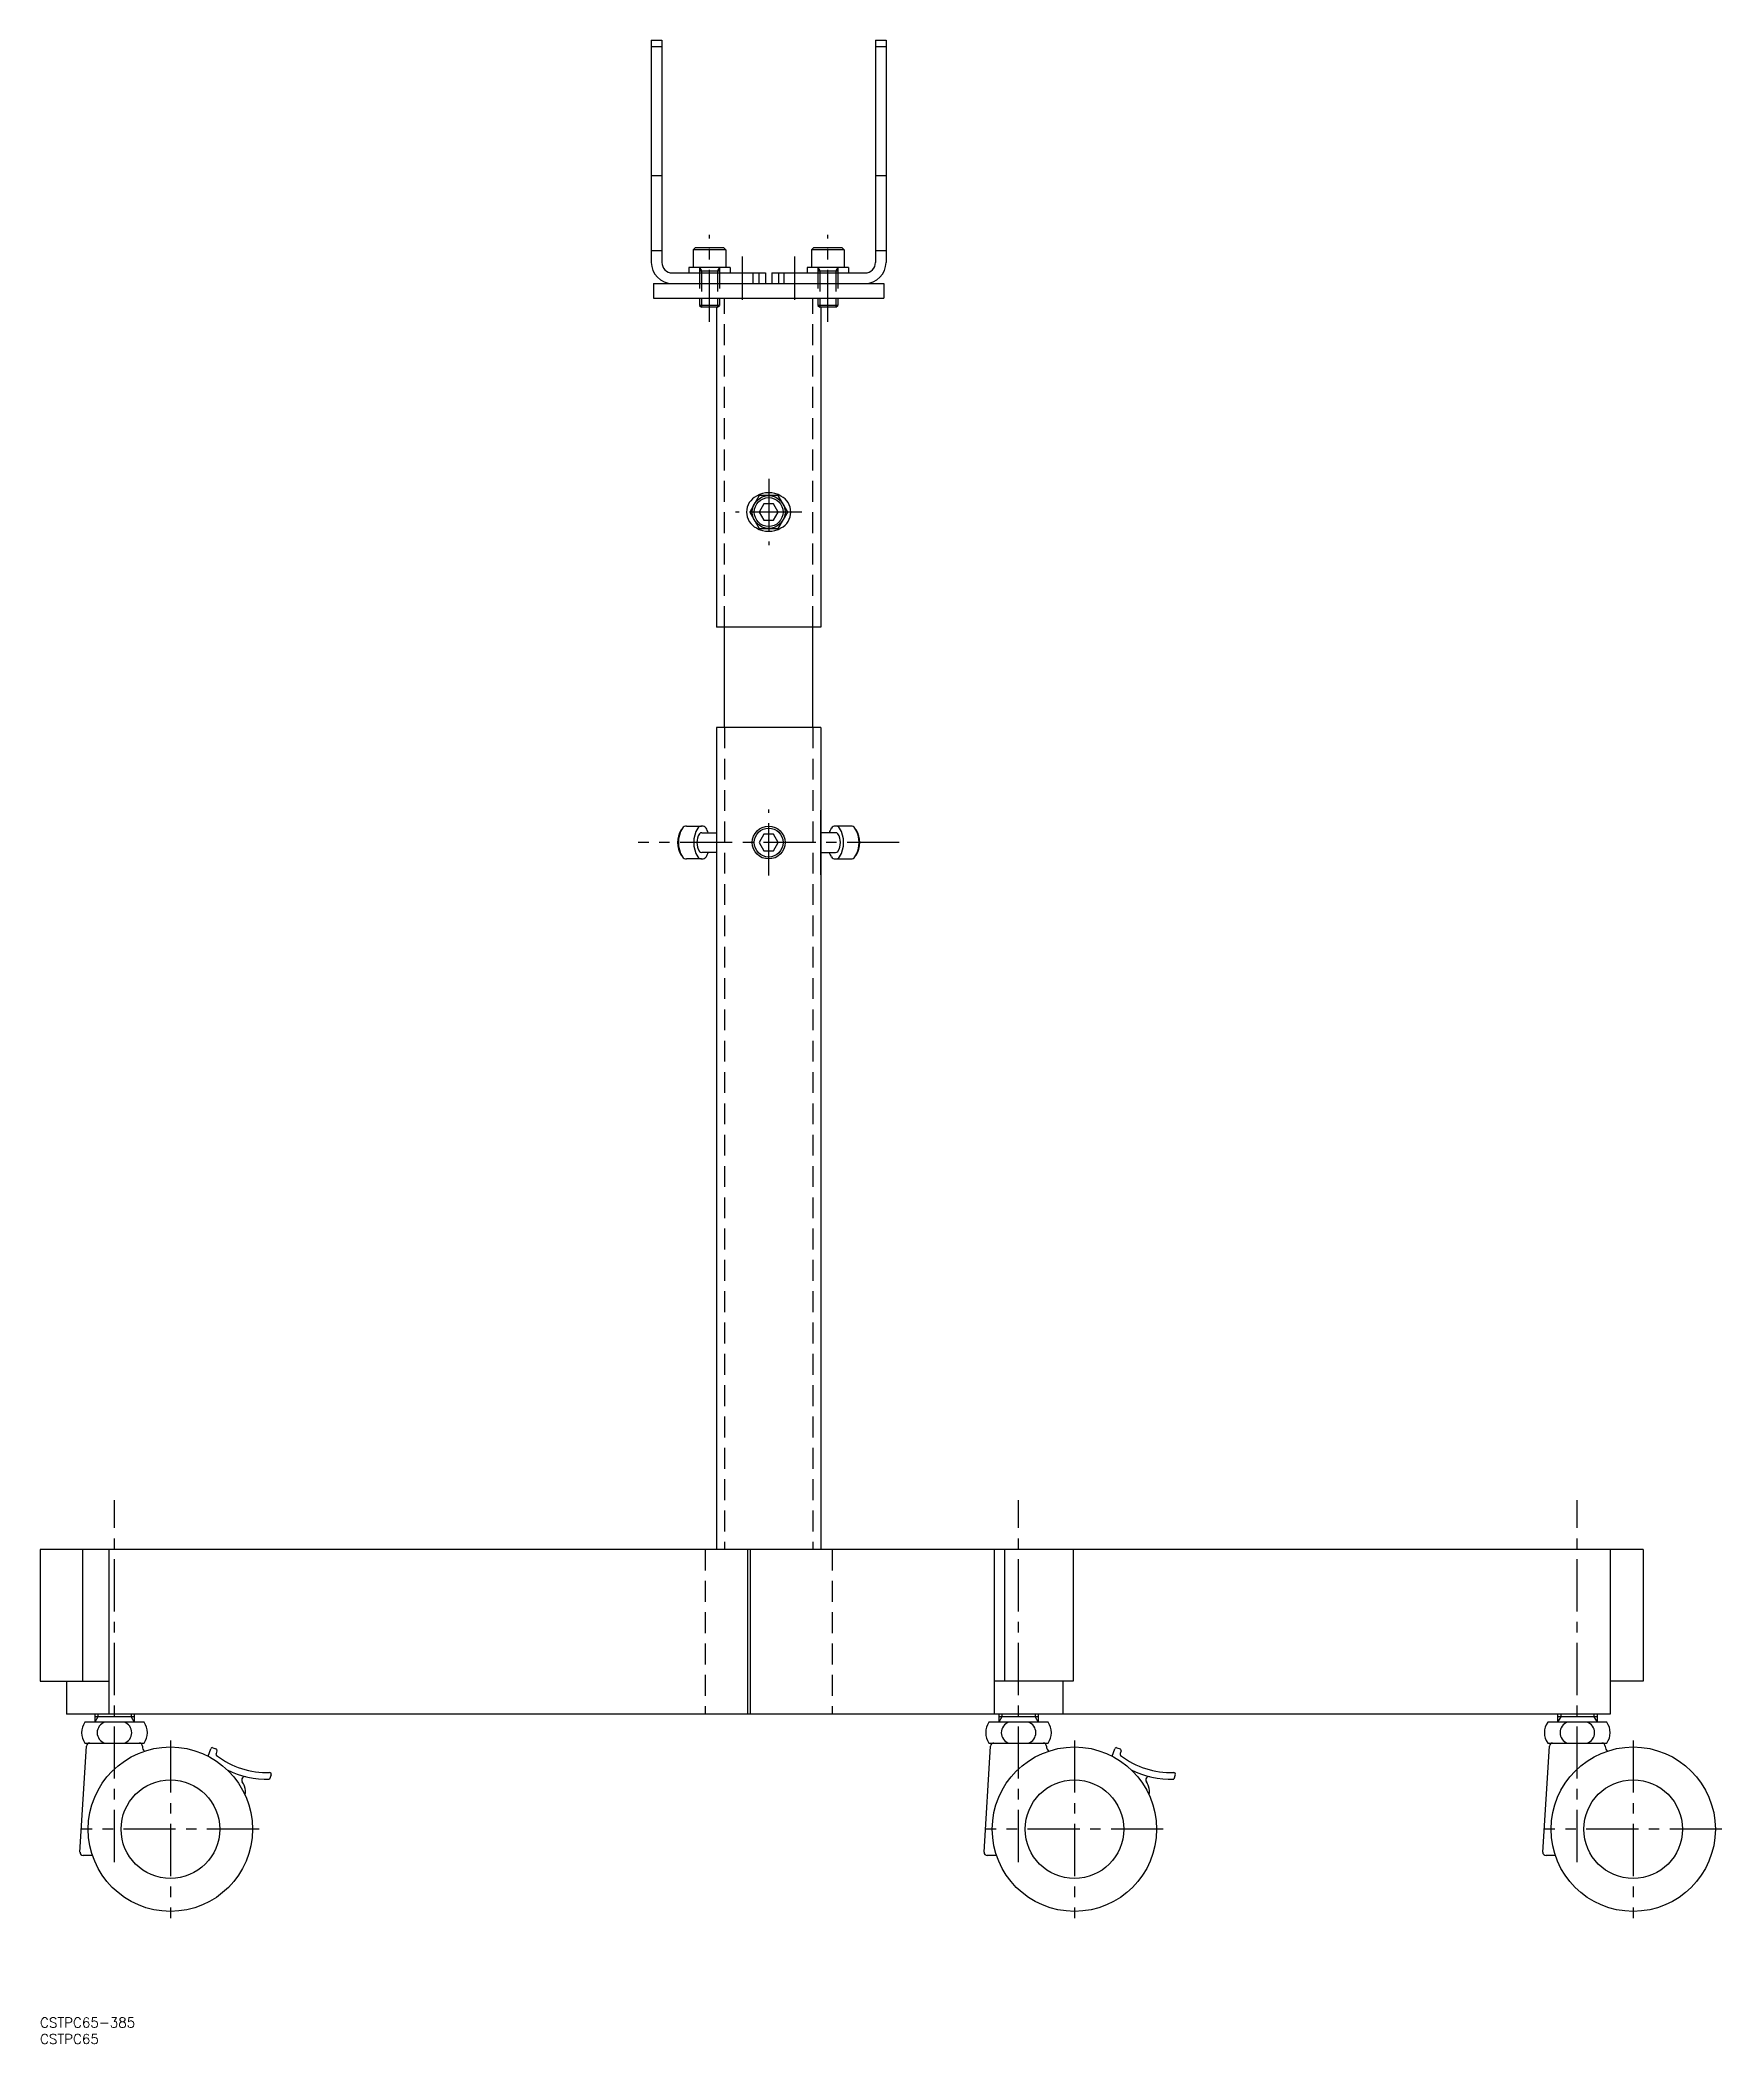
# Model space of a CAD drawing. Extents: x 0 to 1209, y -8 to 1187.
# Drawn here: x 0 to 512, y -8 to 601 of the extents above; entities that cross this region are included whole.
import ezdxf

# ---------------------------------------------------------------- set-up
doc = ezdxf.new("R2010")
doc.units = 0
doc.header["$LTSCALE"] = 0.5
doc.linetypes.add('CENTER', pattern=[50.8, 31.75, -6.35, 6.35, -6.35])
doc.linetypes.add('DASHED', pattern=[19.05, 12.7, -6.35])
doc.layers.get('0').update_dxf_attribs({"linetype": 'CONTINUOUS'})
doc.layers.add('CENTER', color=1, linetype='CENTER')
doc.styles.get("Standard").update_dxf_attribs({"font": 'txt.shx', "height": 10, "bigfont": 'bigfont.shx'})

# ---------------------------------------------------------------- blocks, each defined once
blk = doc.blocks.new('*U91')
at = {"color": 7, "linetype": 'CONTINUOUS'}
blk.add_text('CSTPC65-385', height=3, dxfattribs=at).set_placement((0, -2.98))
blk = doc.blocks.new('*U92')
at = {"color": 7, "linetype": 'CONTINUOUS'}
blk.add_text('CSTPC65', height=3, dxfattribs=at).set_placement((0, -7.98))

msp = doc.modelspace()

# ---------------------------------------------------------------- linework, layer by layer
at = {"color": 7, "linetype": 'CONTINUOUS'}
for p, q in [((185.96, 601.31), (185.96, 533.71)), ((185.96, 601.31), (189.16, 601.31)), ((185.96, 599.31), (189.16, 599.31)), ((189.16, 601.31), (189.16, 533.71)), ((254.16, 601.31), (254.16, 533.71)), ((254.16, 601.31), (257.36, 601.31)), ((254.16, 599.31), (257.36, 599.31)), ((257.36, 601.31), (257.36, 533.71)), ((185.96, 560.11), (189.16, 560.11)), ((254.16, 560.11), (257.36, 560.11)), ((185.96, 537.31), (189.16, 537.31)), ((199.26, 538.11), (198.66, 537.51)), ((198.66, 537.51), (198.66, 532.11)), ((208.66, 537.51), (198.66, 537.51)), ((208.06, 538.11), (199.26, 538.11)), ((208.06, 538.11), (208.66, 537.51)), ((208.66, 537.51), (208.66, 532.11)), ((235.26, 538.11), (234.66, 537.51)), ((234.66, 537.51), (234.66, 532.11)), ((244.66, 537.51), (234.66, 537.51)), ((244.06, 538.11), (235.26, 538.11)), ((244.06, 538.11), (244.66, 537.51)), ((244.66, 537.51), (244.66, 532.11)), ((254.16, 537.31), (257.36, 537.31)), ((192.36, 530.51), (220.66, 530.51)), ((209.91, 532.11), (197.41, 532.11)), ((197.41, 532.11), (197.41, 530.51)), ((209.91, 532.11), (209.91, 530.51)), ((218.66, 530.51), (218.66, 527.31)), ((220.66, 530.51), (220.66, 527.31)), ((222.66, 530.51), (250.96, 530.51)), ((222.66, 530.51), (222.66, 527.31)), ((224.66, 530.51), (224.66, 527.31)), ((245.91, 532.11), (233.41, 532.11)), ((233.41, 532.11), (233.41, 530.51)), ((245.91, 532.11), (245.91, 530.51)), ((186.66, 527.31), (256.66, 527.31)), ((186.66, 527.31), (186.66, 522.81)), ((256.66, 527.31), (256.66, 522.81)), ((186.66, 522.81), (256.66, 522.81)), ((200.66, 522.81), (200.66, 520.65)), ((200.66, 522.81), (200.66, 520.65)), ((206.66, 520.65), (200.66, 520.65)), ((200.66, 520.65), (201.21, 520.11)), ((206.66, 520.65), (200.66, 520.65)), ((200.66, 520.65), (201.21, 520.11)), ((206.12, 520.11), (201.21, 520.11)), ((206.12, 520.11), (201.21, 520.11)), ((205.76, 520.11), (205.76, 422.81)), ((206.12, 520.11), (206.66, 520.65)), ((206.12, 520.11), (206.66, 520.65)), ((206.66, 522.81), (206.66, 520.65)), ((206.66, 522.81), (206.66, 520.65)), ((236.66, 522.81), (236.66, 520.65)), ((236.66, 522.81), (236.66, 520.65)), ((242.66, 520.65), (236.66, 520.65)), ((236.66, 520.65), (237.21, 520.11)), ((242.66, 520.65), (236.66, 520.65)), ((236.66, 520.65), (237.21, 520.11)), ((237.21, 522.81), (242.12, 522.81)), ((242.12, 520.11), (237.21, 520.11)), ((242.12, 520.11), (237.21, 520.11)), ((237.56, 520.11), (237.56, 422.81)), ((242.12, 520.11), (242.66, 520.65)), ((242.12, 520.11), (242.66, 520.65)), ((242.66, 522.81), (242.66, 520.65)), ((242.66, 522.81), (242.66, 520.65)), ((218.78, 462.81), (215.89, 457.81)), ((215.89, 457.81), (218.78, 452.81)), ((224.55, 462.81), (218.78, 462.81)), ((220.22, 460.31), (218.78, 457.81)), ((218.78, 457.81), (220.22, 455.31)), ((223.11, 460.31), (220.22, 460.31)), ((224.55, 457.81), (223.11, 460.31)), ((223.11, 455.31), (224.55, 457.81)), ((227.44, 457.81), (224.55, 462.81)), ((224.55, 452.81), (227.44, 457.81)), ((218.78, 452.81), (224.55, 452.81)), ((220.22, 455.31), (223.11, 455.31)), ((237.56, 422.81), (205.76, 422.81)), ((208.21, 392.31), (208.21, 422.81)), ((235.11, 392.31), (235.11, 422.81)), ((205.76, 392.31), (205.76, 142.31)), ((237.56, 392.31), (205.76, 392.31)), ((237.56, 392.31), (237.56, 142.31)), ((237.56, 347.49), (237.56, 367.12)), ((196.68, 362.31), (201.27, 362.31)), ((201.36, 360.31), (205.76, 360.31)), ((220.22, 359.81), (218.78, 357.31)), ((223.11, 359.81), (220.22, 359.81)), ((224.55, 357.31), (223.11, 359.81)), ((241.97, 360.31), (237.56, 360.31)), ((246.65, 362.31), (242.06, 362.31)), ((205.76, 354.31), (201.36, 354.31)), ((218.78, 357.31), (220.22, 354.81)), ((220.22, 354.81), (223.11, 354.81)), ((223.11, 354.81), (224.55, 357.31)), ((237.56, 354.31), (241.97, 354.31)), ((201.27, 352.31), (196.68, 352.31)), ((242.06, 352.31), (246.65, 352.31)), ((0, 142.31), (0, 102.31)), ((487.66, 142.31), (0, 142.31)), ((12.93, 142.31), (12.93, 102.31)), ((21.02, 92.31), (21.02, 142.31)), ((215.27, 92.31), (215.27, 142.31)), ((216.12, 92.31), (216.12, 142.31)), ((290.31, 142.31), (290.31, 92.31)), ((293.4, 142.31), (293.4, 102.31)), ((314.32, 142.31), (314.32, 102.31)), ((477.66, 142.31), (477.66, 92.31)), ((487.66, 142.31), (487.66, 102.31)), ((0, 102.31), (21.02, 102.31)), ((8.09, 102.31), (8.09, 92.31)), ((314.32, 102.31), (290.31, 102.31)), ((311.23, 92.31), (311.23, 102.31)), ((487.66, 102.31), (477.66, 102.31)), ((477.66, 92.31), (8.09, 92.31)), ((16.65, 92.31), (16.65, 89.81)), ((28.65, 91.45), (16.65, 91.45)), ((28.65, 92.31), (28.65, 89.81)), ((291.68, 92.31), (291.68, 89.81)), ((303.68, 91.45), (291.68, 91.45)), ((303.68, 92.31), (303.68, 89.81)), ((461.66, 92.31), (461.66, 89.81)), ((473.66, 91.45), (461.66, 91.45)), ((473.66, 92.31), (473.66, 89.81)), ((31.65, 89.81), (13.65, 89.81)), ((306.68, 89.81), (288.68, 89.81)), ((476.66, 89.81), (458.66, 89.81)), ((12.15, 50.37), (14.15, 82.57)), ((13.65, 83.51), (31.65, 83.51)), ((31.15, 82.51), (31.15, 82.48)), ((51.11, 79.52), (51.94, 81.79)), ((52.58, 82.08), (53.52, 81.74)), ((53.82, 81.1), (53.53, 80.33)), ((287.18, 50.37), (289.18, 82.57)), ((288.68, 83.51), (306.68, 83.51)), ((306.18, 82.51), (306.18, 82.48)), ((326.15, 79.52), (326.97, 81.79)), ((327.61, 82.08), (328.55, 81.74)), ((328.85, 81.1), (328.57, 80.33)), ((457.17, 50.37), (459.17, 82.57)), ((458.66, 83.51), (476.66, 83.51)), ((476.16, 82.51), (476.16, 82.48)), ((70.33, 73.85), (69.85, 72.52)), ((345.37, 73.85), (344.88, 72.52)), ((15.96, 49.31), (13.15, 49.31)), ((291, 49.31), (288.18, 49.31)), ((460.98, 49.31), (458.16, 49.31))]:
    msp.add_line(p, q, dxfattribs=at)
at = {"color": 3, "linetype": 'DASHED'}
for p, q in [((200.66, 532.11), (200.66, 522.81)), ((200.66, 532.11), (201.21, 531.17)), ((200.66, 531.17), (206.66, 531.17)), ((201.21, 531.17), (201.21, 522.81)), ((206.66, 532.11), (206.12, 531.17)), ((206.12, 531.17), (206.12, 522.81)), ((206.66, 532.11), (206.66, 522.81)), ((216.91, 527.31), (216.91, 530.51)), ((226.41, 527.31), (226.41, 530.51)), ((236.66, 532.11), (236.66, 522.81)), ((236.66, 532.11), (237.21, 531.17)), ((236.66, 531.17), (242.66, 531.17)), ((237.21, 531.17), (237.21, 522.81)), ((242.66, 532.11), (242.12, 531.17)), ((242.12, 531.17), (242.12, 522.81)), ((242.66, 532.11), (242.66, 522.81)), ((208.21, 422.81), (208.21, 522.81)), ((235.11, 422.81), (235.11, 522.81)), ((208.21, 392.31), (208.21, 142.31)), ((235.11, 392.31), (235.11, 142.31)), ((202.31, 142.31), (202.31, 92.31)), ((241.01, 142.31), (241.01, 92.31))]:
    msp.add_line(p, q, dxfattribs=at)
at = {"color": 3, "linetype": 'CONTINUOUS'}
for p, q in [((201.21, 522.81), (201.21, 520.11)), ((201.21, 522.81), (201.21, 520.11)), ((206.12, 522.81), (206.12, 520.11)), ((206.12, 522.81), (206.12, 520.11)), ((237.21, 522.81), (237.21, 520.11)), ((237.21, 522.81), (237.21, 520.11)), ((242.12, 522.81), (242.12, 520.11)), ((242.12, 522.81), (242.12, 520.11)), ((17.59, 91.45), (16.65, 89.81)), ((17.59, 92.31), (17.59, 91.45)), ((27.7, 92.31), (27.7, 91.45)), ((27.7, 91.45), (28.65, 89.81)), ((292.63, 91.45), (291.68, 89.81)), ((292.63, 92.31), (292.63, 91.45)), ((302.74, 92.31), (302.74, 91.45)), ((302.74, 91.45), (303.68, 89.81)), ((462.61, 91.45), (461.66, 89.81)), ((462.61, 92.31), (462.61, 91.45)), ((472.72, 92.31), (472.72, 91.45)), ((472.72, 91.45), (473.66, 89.81))]:
    msp.add_line(p, q, dxfattribs=at)
at = {"color": 7, "linetype": 'CONTINUOUS'}
for centre, radius in [((221.66, 457.81), 5), ((221.66, 457.81), 4.4), ((221.66, 357.31), 5), ((221.66, 357.31), 4.4), ((39.65, 57.31), 25), ((314.68, 57.31), 25), ((484.66, 57.31), 25), ((39.65, 57.31), 15), ((314.68, 57.31), 15), ((484.66, 57.31), 15)]:
    msp.add_circle(centre, radius, dxfattribs=at)
for centre, radius, start, end in [((192.36, 533.71), 6.4, 180, 270), ((192.36, 533.71), 3.2, 180, 270), ((250.96, 533.71), 3.2, 270, 0), ((250.96, 533.71), 6.4, 270, 0), ((221.66, 456.31), 7.35, 59.52674, 120.47326), ((220.35, 457.81), 5.41, 116.46785, 243.53215), ((222.98, 457.81), 5.41, 296.46785, 63.53215), ((221.66, 459.26), 7.32, 239.36427, 300.63573), ((201.34, 357.31), 7.38, 148.5055, 211.4945), ((202.57, 357.31), 8.39, 148.5055, 211.4945), ((196.16, 360.3), 1.41, 132.1122, 142.10307), ((196.68, 360.71), 1.6, 90, 142.10307), ((207.28, 357.31), 8.42, 148.68011, 211.31989), ((205.18, 357.31), 5.33, 149.65724, 210.34276), ((201.35, 360.71), 1.6, 38.31043, 142.32425), ((201.36, 359.19), 1.12, 90, 133.60455), ((195.5, 357.31), 8.36, 21.03422, 31.70927), ((247.83, 357.31), 8.36, 148.29073, 158.96578), ((241.98, 360.71), 1.6, 37.67575, 141.68957), ((241.97, 359.19), 1.12, 46.39545, 90), ((238.14, 357.31), 5.33, 329.65724, 30.34276), ((236.05, 357.31), 8.42, 328.68011, 31.31989), ((246.65, 360.71), 1.6, 37.89693, 90), ((240.76, 357.31), 8.39, 328.5055, 31.4945), ((247.17, 360.3), 1.41, 37.89693, 47.8878), ((241.99, 357.31), 7.38, 328.5055, 31.4945), ((196.16, 354.32), 1.41, 217.89693, 227.8878), ((201.36, 355.43), 1.12, 226.39545, 270), ((195.5, 357.31), 8.36, 328.29073, 338.96578), ((247.83, 357.31), 8.36, 201.03422, 211.70927), ((241.97, 355.43), 1.12, 270, 313.60455), ((247.17, 354.32), 1.41, 312.1122, 322.10307), ((196.68, 353.91), 1.6, 217.89693, 270), ((201.35, 353.91), 1.6, 217.67575, 321.68957), ((241.98, 353.91), 1.6, 218.31043, 322.32425), ((246.65, 353.91), 1.6, 270, 322.10307), ((18.11, 86.66), 5.46, 144.77484, 215.22516), ((20.68, 86.66), 3.3, 107.49736, 252.50264), ((24.61, 86.66), 3.3, 287.49736, 72.50264), ((27.18, 86.66), 5.46, 324.77484, 35.22516), ((293.14, 86.66), 5.46, 144.77484, 215.22516), ((295.72, 86.66), 3.3, 107.49736, 252.50264), ((299.65, 86.66), 3.3, 287.49736, 72.50264), ((302.22, 86.66), 5.46, 324.77484, 35.22516), ((463.13, 86.66), 5.46, 144.77484, 215.22516), ((465.7, 86.66), 3.3, 107.49736, 252.50264), ((469.63, 86.66), 3.3, 287.49736, 72.50264), ((472.2, 86.66), 5.46, 324.77484, 35.22516), ((15.15, 82.51), 1, 90, 176.44582), ((30.15, 82.51), 1, 0, 90), ((33.15, 82.48), 2, 180, 226.40504), ((52.41, 81.61), 0.5, 70, 160), ((54, 80.16), 0.5, 160, 232.17429), ((53.35, 81.27), 0.5, 340, 70), ((69.03, 99.51), 25, 232.17429, 271.87291), ((290.18, 82.51), 1, 90, 176.44582), ((305.18, 82.51), 1, 0, 90), ((308.18, 82.48), 2, 180, 226.40504), ((327.44, 81.61), 0.5, 70, 160), ((329.04, 80.16), 0.5, 160, 232.17429), ((328.38, 81.27), 0.5, 340, 70), ((344.06, 99.51), 25, 232.17429, 271.87291), ((460.16, 82.51), 1, 90, 176.44582), ((475.16, 82.51), 1, 0, 90), ((478.16, 82.48), 2, 180, 226.40504), ((69.03, 99.51), 27, 243.37801, 271.73846), ((62.36, 72.31), 1, 76.22269, 213.66457), ((69.86, 74.02), 0.5, 340, 91.87291), ((344.06, 99.51), 27, 243.37801, 271.73846), ((337.4, 72.31), 1, 76.22269, 213.66457), ((344.9, 74.02), 0.5, 340, 91.87291), ((56.12, 68.16), 6.5, 20, 33.66457), ((58, 68.84), 4.5, 345.94158, 20), ((331.15, 68.16), 6.5, 20, 33.66457), ((333.03, 68.84), 4.5, 345.94158, 20), ((13.15, 50.31), 1, 176.45, 270), ((288.18, 50.31), 1, 176.45, 270), ((458.16, 50.31), 1, 176.45, 270)]:
    msp.add_arc(centre, radius, start, end, dxfattribs=at)
at = {"layer": 'CENTER', "color": 1, "linetype": 'CENTER'}
for p, q in [((203.66, 515.59), (203.66, 542.11)), ((239.66, 515.59), (239.66, 542.11)), ((213.66, 522.31), (213.66, 535.51)), ((229.66, 522.31), (229.66, 535.51)), ((221.66, 467.88), (221.66, 447.74)), ((231.73, 457.81), (211.6, 457.81)), ((221.66, 347.31), (221.66, 367.31)), ((261.39, 357.31), (181.94, 357.31)), ((22.65, 47.31), (22.65, 157.31)), ((297.68, 47.31), (297.68, 157.31)), ((467.66, 47.31), (467.66, 157.31)), ((39.65, 84.31), (39.65, 30.31)), ((314.68, 84.31), (314.68, 30.31)), ((484.66, 84.31), (484.66, 30.31)), ((66.65, 57.31), (12.65, 57.31)), ((341.68, 57.31), (287.68, 57.31)), ((511.66, 57.31), (457.66, 57.31))]:
    msp.add_line(p, q, dxfattribs=at)

# ---------------------------------------------------------------- block references
at = {"color": 7, "linetype": 'CONTINUOUS'}
for name in ['*U91', '*U92']:
    msp.add_blockref(name, (0, 0), dxfattribs=at)

doc.saveas('drawing.dxf')
